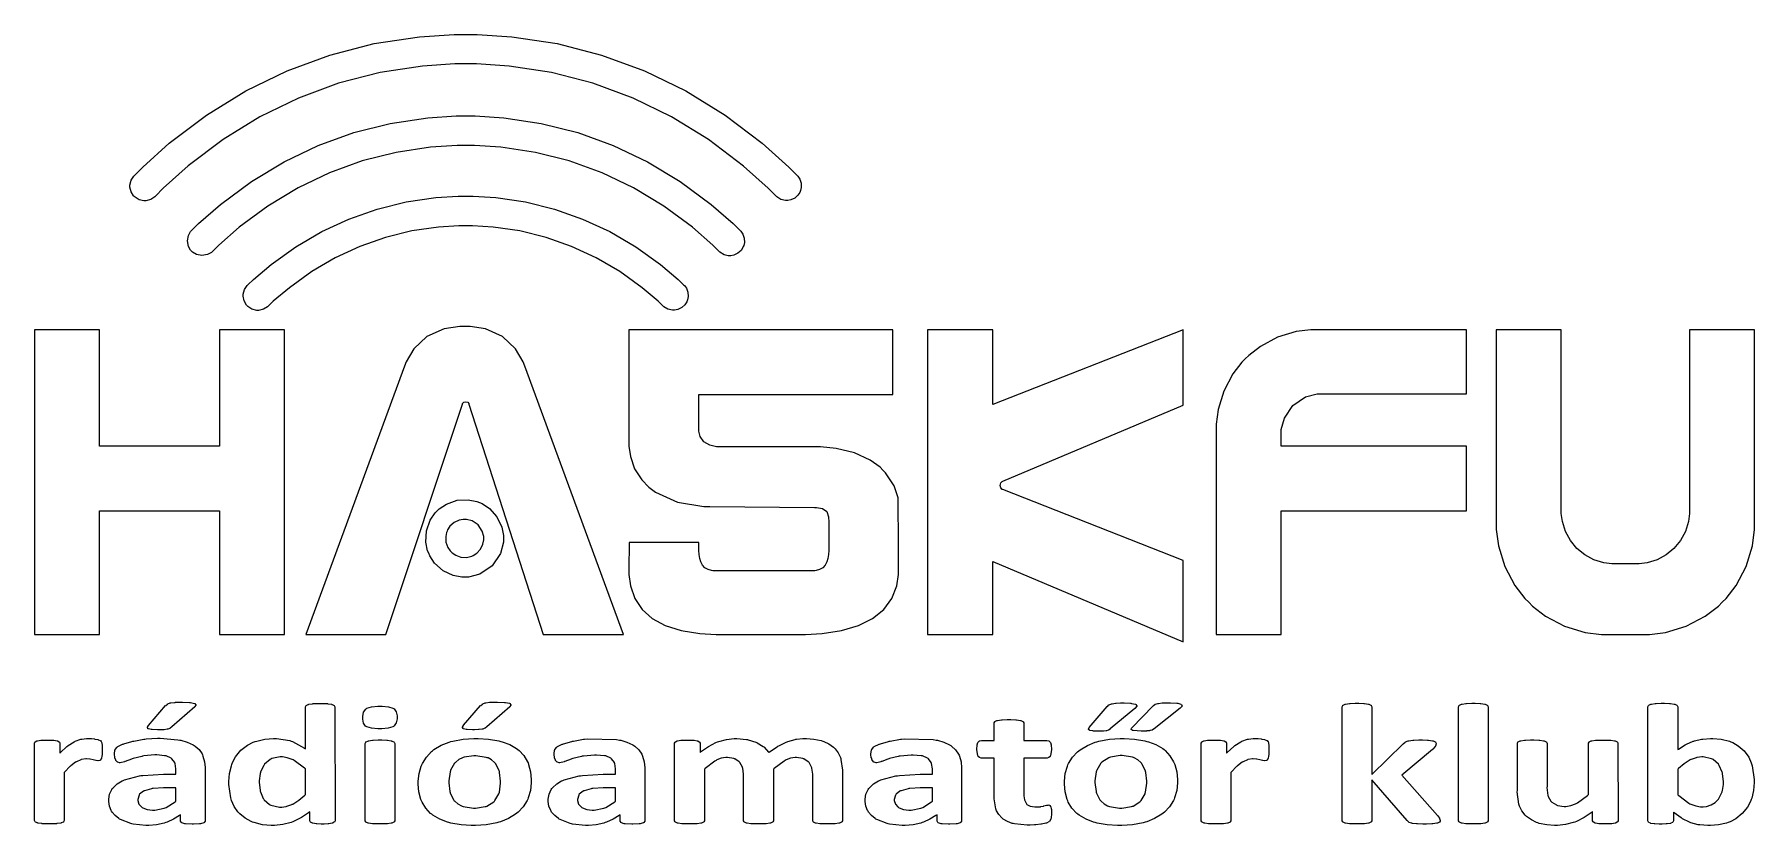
# Model space of a CAD drawing. Extents: x 0 to 12.5, y 1.8 to 7.6.
import ezdxf

# ---------------------------------------------------------------- set-up
doc = ezdxf.new("R2010")
doc.units = 0
doc.layers.get('0').update_dxf_attribs({"linetype": 'CONTINUOUS'})

msp = doc.modelspace()

# ---------------------------------------------------------------- linework, layer by layer
at = {"color": 140}
for points in [[(5.46593, 6.35417), (5.45871, 6.35417), (5.42443, 6.36253), (5.39447, 6.38113), (5.38949, 6.38624), (5.3329, 6.44385), (5.15207, 6.60574), (4.8986, 6.79839), (4.63064, 6.96332), (4.34999, 7.09999), (4.05838, 7.20751), (3.75743, 7.28521), (3.44894, 7.33242), (3.21317, 7.34825), (3.1346, 7.34825), (3.05599, 7.34825), (2.82021, 7.33242), (2.51167, 7.28521), (2.21078, 7.20751), (1.91911, 7.10004), (1.63846, 6.96343), (1.3705, 6.79856), (1.11702, 6.60607), (0.936253, 6.44422), (0.879665, 6.38667), (0.874729, 6.3814), (0.845053, 6.36187), (0.81071, 6.3526), (0.803494, 6.35243), (0.796224, 6.35226), (0.761556, 6.35997), (0.731011, 6.37815), (0.725857, 6.38319), (0.720649, 6.38829), (0.701986, 6.41857), (0.693739, 6.45313), (0.693793, 6.46035), (0.693793, 6.46761), (0.702474, 6.50206), (0.721517, 6.53212), (0.726779, 6.53711), (0.78711, 6.59853), (0.979981, 6.77111), (1.25054, 6.9764), (1.53657, 7.15224), (1.83626, 7.29785), (2.14779, 7.41249), (2.46924, 7.49533), (2.79878, 7.54557), (3.05063, 7.5625), (3.1346, 7.5625), (3.21853, 7.5625), (3.47038, 7.54557), (3.79992, 7.49522), (4.12136, 7.41233), (4.43283, 7.29758), (4.73253, 7.15192), (5.01856, 6.97601), (5.28911, 6.77072), (5.48199, 6.59814), (5.54237, 6.53678), (5.54785, 6.53125), (5.56104, 6.51118), (5.57129, 6.48182), (5.57269, 6.45079), (5.56793, 6.42731), (5.56494, 6.42003), (5.5619, 6.41282), (5.5485, 6.3929), (5.52539, 6.37213), (5.49729, 6.35889), (5.47374, 6.35417), (5.46593, 6.35417)], [(5.05208, 5.95324), (5.04183, 5.95324), (5.01118, 5.96137), (4.98156, 5.97949), (4.97657, 5.98449), (4.92996, 6.03071), (4.78153, 6.16043), (4.57368, 6.31472), (4.35428, 6.44694), (4.12489, 6.55643), (3.88683, 6.64258), (3.64154, 6.70481), (3.3904, 6.74262), (3.19874, 6.75532), (3.13488, 6.75532), (3.07096, 6.75532), (2.87935, 6.74262), (2.62819, 6.70481), (2.38292, 6.64247), (2.14486, 6.55626), (1.91547, 6.44678), (1.69607, 6.31461), (1.48822, 6.16032), (1.33979, 6.03065), (1.29324, 5.98449), (1.28575, 5.97732), (1.25765, 5.96169), (1.2175, 5.95443), (1.17752, 5.96257), (1.14979, 5.97885), (1.14252, 5.98617), (1.1352, 5.99354), (1.11919, 6.02143), (1.11138, 6.06147), (1.11903, 6.10157), (1.13493, 6.1295), (1.1422, 6.13688), (1.19249, 6.18679), (1.35287, 6.32699), (1.57758, 6.49382), (1.81489, 6.63672), (2.06315, 6.7551), (2.32081, 6.84825), (2.58637, 6.91558), (2.85824, 6.95649), (3.06569, 6.97021), (3.13488, 6.97021), (3.204, 6.97021), (3.41151, 6.95649), (3.68332, 6.91558), (3.94883, 6.84825), (4.20649, 6.7551), (4.45469, 6.63672), (4.692, 6.49382), (4.91683, 6.32699), (5.07726, 6.18679), (5.12761, 6.13688), (5.13319, 6.13135), (5.14671, 6.11139), (5.15733, 6.08197), (5.15907, 6.05072), (5.15446, 6.02701), (5.15147, 6.01969), (5.14844, 6.01243), (5.13504, 5.99235), (5.11187, 5.97136), (5.08361, 5.95796), (5.05994, 5.95324), (5.05208, 5.95324)], [(5.05208, 5.95324), (5.04183, 5.95324), (5.01118, 5.96137), (4.98156, 5.97949), (4.97657, 5.98449), (4.92996, 6.03071), (4.78153, 6.16043), (4.57368, 6.31472), (4.35428, 6.44694), (4.12489, 6.55643), (3.88683, 6.64258), (3.64154, 6.70481), (3.3904, 6.74262), (3.19874, 6.75532), (3.13488, 6.75532), (3.07096, 6.75532), (2.87935, 6.74262), (2.62819, 6.70481), (2.38292, 6.64247), (2.14486, 6.55626), (1.91547, 6.44678), (1.69607, 6.31461), (1.48822, 6.16032), (1.33979, 6.03065), (1.29324, 5.98449), (1.28575, 5.97732), (1.25765, 5.96169), (1.2175, 5.95443), (1.17752, 5.96257), (1.14979, 5.97885), (1.14252, 5.98617), (1.1352, 5.99354), (1.11919, 6.02143), (1.11138, 6.06147), (1.11903, 6.10157), (1.13493, 6.1295), (1.1422, 6.13688), (1.19249, 6.18679), (1.35287, 6.32699), (1.57758, 6.49382), (1.81489, 6.63672), (2.06315, 6.7551), (2.32081, 6.84825), (2.58637, 6.91558), (2.85824, 6.95649), (3.06569, 6.97021), (3.13488, 6.97021), (3.204, 6.97021), (3.41151, 6.95649), (3.68332, 6.91558), (3.94883, 6.84825), (4.20649, 6.7551), (4.45469, 6.63672), (4.692, 6.49382), (4.91683, 6.32699), (5.07726, 6.18679), (5.12761, 6.13688), (5.13319, 6.13135), (5.14671, 6.11139), (5.15733, 6.08197), (5.15907, 6.05072), (5.15446, 6.02701), (5.15147, 6.01969), (5.14844, 6.01243), (5.13504, 5.99235), (5.11187, 5.97136), (5.08361, 5.95796), (5.05994, 5.95324), (5.05208, 5.95324)], [(4.64393, 5.55794), (4.63699, 5.55794), (4.604, 5.56565), (4.57476, 5.58285), (4.56976, 5.58762), (4.5331, 5.62267), (4.41661, 5.72097), (4.25379, 5.83794), (4.08242, 5.93815), (3.90343, 6.02115), (3.7181, 6.08649), (3.52746, 6.13368), (3.33257, 6.16238), (3.18408, 6.17199), (3.1346, 6.17199), (3.08507, 6.17199), (2.93658, 6.16238), (2.74169, 6.13368), (2.55106, 6.08649), (2.36567, 6.02115), (2.18674, 5.93815), (2.01531, 5.83794), (1.85249, 5.72097), (1.736, 5.62267), (1.69938, 5.58762), (1.69422, 5.58257), (1.66401, 5.56435), (1.62956, 5.55643), (1.6224, 5.55647), (1.61518, 5.55658), (1.58094, 5.56543), (1.55117, 5.58442), (1.54622, 5.58963), (1.54124, 5.59483), (1.52354, 5.62543), (1.51628, 5.66004), (1.51654, 5.66721), (1.51676, 5.67443), (1.52621, 5.7085), (1.54585, 5.73785), (1.55117, 5.74274), (1.59153, 5.78136), (1.71983, 5.88965), (1.89931, 6.0185), (2.08838, 6.1289), (2.28575, 6.22038), (2.49029, 6.29237), (2.70068, 6.34435), (2.91585, 6.37592), (3.07981, 6.38656), (3.1345, 6.38656), (3.18913, 6.38656), (3.35308, 6.37592), (3.56819, 6.34435), (3.77865, 6.29237), (3.98318, 6.22038), (4.18056, 6.1289), (4.36963, 6.0185), (4.5491, 5.88965), (4.6774, 5.78136), (4.71783, 5.74274), (4.72353, 5.73725), (4.73742, 5.71733), (4.74849, 5.68793), (4.75054, 5.65657), (4.74615, 5.63265), (4.74322, 5.62528), (4.74024, 5.61794), (4.72694, 5.59765), (4.70378, 5.57639), (4.67546, 5.56278), (4.65169, 5.55794), (4.64378, 5.55794), (4.64393, 5.55794)], [(3.12646, 3.61626), (3.10574, 3.61626), (3.04363, 3.62864), (2.96946, 3.66385), (2.90853, 3.71881), (2.87332, 3.77149), (2.8654, 3.79058), (2.85742, 3.80974), (2.84511, 3.87185), (2.84924, 3.95383), (2.87674, 4.03114), (2.91189, 4.08388), (2.92654, 4.09847), (2.94114, 4.11312), (2.99388, 4.14833), (3.07118, 4.17583), (3.1531, 4.18001), (3.21528, 4.16769), (3.23443, 4.15978), (3.25353, 4.15186), (3.30621, 4.11664), (3.36122, 4.05572), (3.39643, 3.98161), (3.40886, 3.91949), (3.40886, 3.89876), (3.40881, 3.87131), (3.38656, 3.7889), (3.32607, 3.69917), (3.23633, 3.63861), (3.15392, 3.61632), (3.12646, 3.61626)], [(3.12646, 4.03717), (3.11632, 4.03717), (3.08583, 4.03114), (3.04953, 4.01394), (3.01964, 3.98699), (3.00233, 3.96121), (2.99849, 3.95182), (2.99457, 3.94249), (2.9885, 3.912), (2.99056, 3.87181), (3.00401, 3.83393), (3.02121, 3.80811), (3.02843, 3.80089), (3.0356, 3.79372), (3.06142, 3.77647), (3.09928, 3.76303), (3.13943, 3.76096), (3.16992, 3.76699), (3.17931, 3.77083), (3.18864, 3.77474), (3.21446, 3.79199), (3.24143, 3.82189), (3.25868, 3.85818), (3.26481, 3.88861), (3.26481, 3.89876), (3.26481, 3.91228), (3.2539, 3.95264), (3.22424, 3.99658), (3.18028, 4.02626), (3.13992, 4.03717), (3.12646, 4.03717)]]:
    msp.add_lwpolyline(points, close=True, dxfattribs=at)
at = {"color": 253}
for points in [[(1.34397, 4.57053), (0.472711, 4.57053), (0.472711, 5.41585), (0, 5.41585), (0, 3.19937), (0.472711, 3.19937), (0.472711, 4.09961), (1.34397, 4.09961), (1.34397, 3.19937), (1.81668, 3.19937), (1.81668, 5.41585), (1.34397, 5.41585), (1.34397, 4.57053)], [(3.12825, 5.44), (3.09028, 5.44), (2.9764, 5.42193), (2.85254, 5.36757), (2.75657, 5.27696), (2.70107, 5.18354), (2.68864, 5.15012), (1.97157, 3.19937), (2.5549, 3.19937), (3.11074, 4.87592), (3.11193, 4.8795), (3.12022, 4.88867), (3.13428, 4.8929), (3.14839, 4.88867), (3.15668, 4.8795), (3.15793, 4.87592), (3.69792, 3.19937), (4.28125, 3.19937), (3.56418, 5.15012), (3.55171, 5.18349), (3.49636, 5.27692), (3.40115, 5.36751), (3.27843, 5.42188), (3.16581, 5.44), (3.12825, 5.44)], [(6.27604, 4.16542), (6.27604, 4.19407), (6.24832, 4.28), (6.18375, 4.37549), (6.16531, 4.39458), (6.14486, 4.41569), (6.07297, 4.46864), (5.96007, 4.52154), (5.82671, 4.55317), (5.71126, 4.56369), (5.67279, 4.56364), (4.97168, 4.56364), (4.95578, 4.565), (4.90875, 4.57617), (4.86388, 4.60146), (4.83692, 4.63954), (4.82801, 4.67774), (4.82801, 4.69043), (4.82801, 4.94488), (6.23731, 4.94488), (6.23731, 5.41585), (4.32064, 5.41585), (4.32064, 4.59467), (4.32064, 4.56961), (4.33089, 4.49436), (4.36165, 4.40457), (4.41303, 4.32531), (4.46533, 4.27171), (4.48492, 4.25657), (4.51226, 4.23546), (4.67269, 4.16146), (4.86453, 4.12978), (4.90761, 4.12978), (5.66803, 4.12375), (5.68246, 4.12375), (5.72592, 4.11626), (5.75732, 4.09358), (5.77024, 4.05588), (5.77279, 4.01628), (5.77279, 4.00304), (5.77279, 3.84), (5.77279, 3.83279), (5.77235, 3.81108), (5.77051, 3.78207), (5.76611, 3.75407), (5.75831, 3.72808), (5.74599, 3.70508), (5.72819, 3.68614), (5.70389, 3.67219), (5.68012, 3.66531), (5.6721, 3.66428), (4.92876, 3.66428), (4.92068, 3.66531), (4.89692, 3.67219), (4.87261, 3.68614), (4.85476, 3.70508), (4.84244, 3.72808), (4.83464, 3.75407), (4.83024, 3.78207), (4.8284, 3.81108), (4.82801, 3.83279), (4.82801, 3.84), (4.82801, 3.87022), (4.32226, 3.87022), (4.32064, 3.67031), (4.32064, 3.66883), (4.32064, 3.66542), (4.32064, 3.66428), (4.32064, 3.6371), (4.33111, 3.55539), (4.36268, 3.46099), (4.41521, 3.38108), (4.48882, 3.31569), (4.58344, 3.26486), (4.69906, 3.22851), (4.83572, 3.20671), (4.954, 3.19937), (4.99343, 3.19937), (5.56396, 3.19937), (5.60385, 3.19937), (5.72347, 3.20665), (5.86496, 3.22846), (5.98742, 3.26481), (6.0899, 3.31569), (6.17133, 3.38108), (6.23079, 3.46099), (6.26725, 3.55539), (6.27962, 3.6371), (6.27968, 3.66428), (6.27968, 3.66581), (6.27968, 3.66922), (6.27968, 3.67031), (6.278, 3.87022), (6.27604, 4.16542)], [(6.96365, 5.41585), (6.49094, 5.41585), (6.49094, 3.19937), (6.96365, 3.19937), (6.96365, 3.73144), (8.34782, 3.14811), (8.34782, 3.73812), (7.03771, 4.25364), (7.03321, 4.25543), (7.02203, 4.26633), (7.01665, 4.28424), (7.0216, 4.30236), (7.03256, 4.31347), (7.037, 4.31532), (8.34782, 4.8674), (8.34782, 5.41585), (6.96365, 4.87115), (6.96365, 5.41585)], [(8.58763, 4.69314), (8.58763, 3.19937), (9.06033, 3.19937), (9.06033, 4.09961), (10.4063, 4.09961), (10.4063, 4.57053), (9.06033, 4.57053), (9.06033, 4.66124), (9.06033, 4.68946), (9.08306, 4.77399), (9.14512, 4.8661), (9.23714, 4.92817), (9.32167, 4.95096), (9.34987, 4.95096), (10.4063, 4.95096), (10.4063, 5.41585), (9.31033, 5.41585), (9.2749, 5.41585), (9.16868, 5.40186), (9.03375, 5.36083), (8.90935, 5.29443), (8.82428, 5.22922), (8.79926, 5.20415), (8.77419, 5.17914), (8.70899, 5.09413), (8.64258, 4.96972), (8.60161, 4.83479), (8.58763, 4.72857), (8.58763, 4.69314)], [(12.0273, 5.41585), (12.0273, 4.09939), (12.0273, 4.07997), (12.0194, 4.0216), (11.9969, 3.94911), (11.9613, 3.88351), (11.9142, 3.82633), (11.857, 3.77919), (11.7914, 3.7436), (11.719, 3.72108), (11.6606, 3.71322), (11.6412, 3.71322), (11.4816, 3.71322), (11.4621, 3.71322), (11.4037, 3.72108), (11.3312, 3.7436), (11.2656, 3.77919), (11.2085, 3.82633), (11.1613, 3.88351), (11.1258, 3.94911), (11.1033, 4.0216), (11.0954, 4.07997), (11.0954, 4.09939), (11.0954, 5.41585), (10.6227, 5.41585), (10.6227, 4.00364), (10.6227, 3.96425), (10.6383, 3.84603), (10.6839, 3.69586), (10.7578, 3.5574), (10.8304, 3.46278), (10.8583, 3.4349), (10.8861, 3.40707), (10.9808, 3.33447), (11.1193, 3.26058), (11.2694, 3.21496), (11.3876, 3.19937), (11.4271, 3.19937), (11.6958, 3.19937), (11.7351, 3.19937), (11.8533, 3.215), (12.0035, 3.26064), (12.1419, 3.33453), (12.2365, 3.40713), (12.2644, 3.43494), (12.2923, 3.46283), (12.3649, 3.55746), (12.4388, 3.6959), (12.4844, 3.84603), (12.5, 3.96425), (12.5, 4.00364), (12.5, 5.41585), (12.0273, 5.41585)], [(0.952908, 2.68343), (0.953939, 2.68463), (0.9662, 2.69467), (0.967611, 2.69542), (0.969239, 2.69635), (0.987142, 2.7029), (0.98904, 2.70324), (0.991699, 2.70383), (1.01899, 2.70731), (1.02176, 2.70742), (1.02501, 2.70763), (1.05865, 2.70865), (1.06988, 2.70865), (1.07509, 2.70871), (1.12717, 2.70665), (1.13238, 2.70617), (1.13515, 2.706), (1.16243, 2.69988), (1.16509, 2.69883), (1.16672, 2.69808), (1.17421, 2.68935), (1.17405, 2.68842), (1.17372, 2.68713), (1.16661, 2.676), (1.16553, 2.67518), (0.998861, 2.52935), (0.997775, 2.52838), (0.986274, 2.51969), (0.985081, 2.51893), (0.98367, 2.51818), (0.969021, 2.51264), (0.967503, 2.51232), (0.965224, 2.51183), (0.9426, 2.50868), (0.940321, 2.50851), (0.937608, 2.50836), (0.908365, 2.50726), (0.898654, 2.50726), (0.89464, 2.50726), (0.854872, 2.50885), (0.850911, 2.50917), (0.848796, 2.50928), (0.828342, 2.51421), (0.826443, 2.51508), (0.825412, 2.51557), (0.820637, 2.52442), (0.820856, 2.5255), (0.821235, 2.52692), (0.828831, 2.53901), (0.829915, 2.53999), (0.952908, 2.68343)], [(2.18457, 1.84804), (2.18457, 1.847), (2.18104, 1.83729), (2.18033, 1.83649), (2.17931, 1.8355), (2.16699, 1.82889), (2.16564, 1.82856), (2.16336, 1.82796), (2.14003, 1.82428), (2.13769, 1.82417), (2.13476, 1.824), (2.10439, 1.82292), (2.09429, 1.82292), (2.08311, 1.82292), (2.0524, 1.824), (2.04958, 1.82417), (2.04719, 1.82433), (2.02382, 1.82796), (2.02154, 1.82856), (2.02007, 1.82894), (2.00722, 1.83556), (2.00612, 1.83649), (2.00532, 1.83724), (2.00131, 1.84694), (2.00136, 1.84804), (2.00136, 1.91054), (1.99192, 1.90306), (1.94179, 1.8699), (1.88824, 1.84272), (1.87706, 1.83822), (1.86556, 1.83382), (1.80626, 1.81853), (1.74528, 1.81233), (1.73301, 1.8125), (1.72037, 1.81218), (1.65761, 1.81782), (1.59651, 1.83296), (1.58469, 1.8374), (1.57525, 1.8411), (1.53142, 1.86529), (1.49263, 1.89697), (1.48574, 1.90429), (1.47933, 1.9114), (1.45253, 1.95042), (1.43306, 1.9936), (1.43033, 2.00271), (1.4274, 2.01232), (1.41308, 2.11117), (1.41314, 2.12115), (1.41292, 2.1326), (1.41813, 2.1894), (1.43121, 2.24485), (1.435, 2.25564), (1.44006, 2.27013), (1.46186, 2.31125), (1.50011, 2.35867), (1.54807, 2.39626), (1.58951, 2.41749), (1.60406, 2.42231), (1.61567, 2.42626), (1.67529, 2.43989), (1.73622, 2.44515), (1.74854, 2.44488), (1.75846, 2.44504), (1.85613, 2.42904), (1.8655, 2.42572), (1.87478, 2.42231), (1.96164, 2.37537), (1.96967, 2.36947), (1.96967, 2.67269), (1.96967, 2.67378), (1.97364, 2.68326), (1.97439, 2.68397), (1.97558, 2.68506), (1.9899, 2.69217), (1.99154, 2.69249), (1.99425, 2.69319), (2.02186, 2.69764), (2.02468, 2.69781), (2.02815, 2.69814), (2.06461, 2.69971), (2.07676, 2.69971), (2.08979, 2.69971), (2.12549, 2.69814), (2.12885, 2.69781), (2.13157, 2.69764), (2.15875, 2.69319), (2.16146, 2.69249), (2.16303, 2.69217), (2.1774, 2.68506), (2.17865, 2.68397), (2.17942, 2.68326), (2.18381, 2.67378), (2.18386, 2.67269), (2.18457, 1.84804)], [(2.63542, 2.59853), (2.63542, 2.58843), (2.62869, 2.55817), (2.61313, 2.5356), (2.60872, 2.5325), (2.60428, 2.52946), (2.57064, 2.51882), (2.52496, 2.51426), (2.50976, 2.51426), (2.49451, 2.51426), (2.44883, 2.51872), (2.41553, 2.52897), (2.41135, 2.5319), (2.40713, 2.53483), (2.39231, 2.55658), (2.38596, 2.58572), (2.38596, 2.59543), (2.38596, 2.60547), (2.39247, 2.63542), (2.40776, 2.65864), (2.41217, 2.66168), (2.4165, 2.66476), (2.45014, 2.67557), (2.49621, 2.68024), (2.51156, 2.68024), (2.52675, 2.68024), (2.57237, 2.67578), (2.60525, 2.66531), (2.6096, 2.66228), (2.61388, 2.65929), (2.6289, 2.63743), (2.63542, 2.60829), (2.63542, 2.59853)], [(3.24197, 2.68397), (3.243, 2.68517), (3.25515, 2.69521), (3.25657, 2.69596), (3.25825, 2.69689), (3.2761, 2.7034), (3.278, 2.70378), (3.28065, 2.70437), (3.30794, 2.70779), (3.31071, 2.7079), (3.31401, 2.70811), (3.3476, 2.70915), (3.35883, 2.70915), (3.36404, 2.70925), (3.41613, 2.70714), (3.42133, 2.70665), (3.4241, 2.70649), (3.45139, 2.70042), (3.45404, 2.69937), (3.45568, 2.69862), (3.46317, 2.68989), (3.463, 2.68896), (3.46268, 2.68767), (3.45557, 2.67654), (3.45449, 2.67572), (3.28782, 2.52989), (3.28674, 2.52892), (3.27528, 2.52024), (3.27408, 2.51947), (3.27268, 2.51872), (3.25797, 2.51313), (3.25646, 2.51281), (3.25424, 2.51238), (3.23167, 2.50922), (3.22939, 2.50906), (3.22678, 2.5089), (3.19749, 2.50782), (3.18772, 2.50782), (3.18371, 2.50782), (3.14393, 2.50939), (3.13997, 2.50971), (3.13786, 2.50982), (3.1174, 2.51476), (3.1155, 2.51563), (3.11447, 2.51606), (3.10969, 2.52496), (3.10992, 2.52604), (3.11029, 2.52746), (3.11789, 2.53956), (3.11897, 2.54053), (3.24197, 2.68397)], [(7.817, 2.51367), (7.81603, 2.51286), (7.80567, 2.50608), (7.80458, 2.50553), (7.80333, 2.50499), (7.79036, 2.50103), (7.78907, 2.50082), (7.78722, 2.50054), (7.76893, 2.49864), (7.76708, 2.49854), (7.76492, 2.49843), (7.74311, 2.49794), (7.73583, 2.49794), (7.72493, 2.49794), (7.69515, 2.49897), (7.69239, 2.49918), (7.69026, 2.49929), (7.66949, 2.50299), (7.66749, 2.50364), (7.66607, 2.50418), (7.65929, 2.50987), (7.65929, 2.51178), (7.6594, 2.51297), (7.66444, 2.52349), (7.66531, 2.52436), (7.79574, 2.67708), (7.79671, 2.67828), (7.80817, 2.68826), (7.80946, 2.68907), (7.81099, 2.69), (7.82747, 2.69656), (7.82926, 2.69689), (7.83171, 2.69743), (7.85644, 2.70107), (7.85894, 2.70122), (7.86182, 2.7015), (7.89285, 2.70281), (7.90321, 2.70281), (7.91943, 2.70281), (7.96397, 2.70074), (7.9681, 2.70031), (7.97108, 2.70014), (8.00022, 2.6939), (8.00304, 2.69282), (8.00472, 2.692), (8.01118, 2.68175), (8.01074, 2.6805), (8.00982, 2.67876), (7.9969, 2.66379), (7.99533, 2.6626), (7.817, 2.51367)], [(8.13699, 2.51481), (8.13585, 2.51389), (8.12358, 2.50657), (8.12229, 2.50603), (8.12082, 2.50549), (8.10579, 2.50157), (8.10428, 2.50136), (8.10232, 2.50108), (8.08257, 2.49918), (8.08062, 2.49908), (8.0784, 2.49897), (8.05524, 2.49843), (8.04753, 2.49843), (8.04178, 2.49821), (7.98475, 2.50244), (7.97917, 2.50353), (7.9764, 2.50435), (7.96935, 2.5109), (7.9731, 2.52072), (7.97532, 2.523), (8.1301, 2.68261), (8.13103, 2.68371), (8.14253, 2.69243), (8.14388, 2.69303), (8.14551, 2.69379), (8.16287, 2.699), (8.16471, 2.69928), (8.16743, 2.69976), (8.19499, 2.70264), (8.19781, 2.70269), (8.20117, 2.70285), (8.23828, 2.70367), (8.25071, 2.70367), (8.25526, 2.70378), (8.30078, 2.70111), (8.30533, 2.70053), (8.30778, 2.70031), (8.33143, 2.69325), (8.33365, 2.69206), (8.33501, 2.69119), (8.33968, 2.68067), (8.33925, 2.67947), (8.33849, 2.6779), (8.32699, 2.66499), (8.32553, 2.66407), (8.13699, 2.51481)], [(10.2151, 1.84739), (10.2151, 1.84467), (10.2112, 1.83718), (10.2104, 1.83649), (10.2092, 1.8355), (10.1948, 1.8291), (10.1933, 1.82883), (10.1904, 1.82829), (10.162, 1.82465), (10.1592, 1.82449), (10.1556, 1.82428), (10.1164, 1.82292), (10.1033, 1.82292), (10.089, 1.82292), (10.0498, 1.82389), (10.0462, 1.82417), (10.0431, 1.82433), (10.013, 1.82769), (10.01, 1.82824), (10.008, 1.82856), (9.98969, 1.83518), (9.98801, 1.83615), (9.98665, 1.83708), (9.97521, 1.84804), (9.97428, 1.84928), (9.71875, 2.14469), (9.71875, 1.84804), (9.71869, 1.84706), (9.71431, 1.83826), (9.71354, 1.83763), (9.71224, 1.83664), (9.69754, 1.83003), (9.69596, 1.82969), (9.69319, 1.8291), (9.66558, 1.82519), (9.66282, 1.82497), (9.65935, 1.82476), (9.62289, 1.82346), (9.61074, 1.82346), (9.59771, 1.82346), (9.56196, 1.8246), (9.55865, 1.82497), (9.55583, 1.82519), (9.52821, 1.8291), (9.5255, 1.82969), (9.52387, 1.83003), (9.50917, 1.83664), (9.50792, 1.83763), (9.50711, 1.83826), (9.50271, 1.84706), (9.50271, 1.84804), (9.50271, 2.67458), (9.50271, 2.67567), (9.50711, 2.68522), (9.50792, 2.68593), (9.50917, 2.68701), (9.52387, 2.69407), (9.5255, 2.69439), (9.52821, 2.6951), (9.55583, 2.69949), (9.55865, 2.69971), (9.56213, 2.70003), (9.59858, 2.70156), (9.61074, 2.70156), (9.62375, 2.70156), (9.65944, 2.70003), (9.66282, 2.69971), (9.66558, 2.69949), (9.69319, 2.6951), (9.69596, 2.69439), (9.69754, 2.69407), (9.71224, 2.68701), (9.71354, 2.68593), (9.71431, 2.68522), (9.71869, 2.67567), (9.71875, 2.67458), (9.71875, 2.1824), (9.94586, 2.40554), (9.94694, 2.40685), (9.95979, 2.41781), (9.96126, 2.41872), (9.963, 2.41982), (9.98204, 2.42725), (9.98406, 2.42763), (9.98693, 2.42822), (10.0164, 2.43213), (10.0194, 2.43229), (10.0228, 2.43257), (10.0605, 2.43386), (10.0731, 2.43386), (10.0865, 2.43386), (10.1234, 2.43257), (10.1269, 2.43229), (10.1298, 2.43213), (10.1592, 2.42828), (10.1621, 2.42763), (10.1637, 2.42736), (10.1792, 2.42074), (10.1806, 2.41971), (10.1814, 2.419), (10.1857, 2.40929), (10.1857, 2.40815), (10.1857, 2.40636), (10.1803, 2.38943), (10.1794, 2.38792), (10.178, 2.38585), (10.1618, 2.36697), (10.16, 2.36529), (9.93554, 2.17925), (10.1953, 1.88542), (10.1967, 1.88374), (10.2093, 1.86572), (10.2104, 1.86376), (10.2111, 1.86253), (10.215, 1.84885), (10.2151, 1.84739)], [(10.5644, 1.84804), (10.5643, 1.84706), (10.5599, 1.83826), (10.5592, 1.83763), (10.5579, 1.83664), (10.5431, 1.83003), (10.5416, 1.82969), (10.5388, 1.8291), (10.5112, 1.82519), (10.5085, 1.82497), (10.505, 1.82476), (10.4685, 1.82346), (10.4564, 1.82346), (10.4434, 1.82346), (10.4076, 1.8246), (10.4043, 1.82497), (10.4015, 1.82519), (10.3739, 1.8291), (10.3712, 1.82969), (10.3695, 1.83003), (10.3548, 1.83664), (10.3535, 1.83763), (10.3527, 1.83826), (10.3484, 1.84706), (10.3483, 1.84804), (10.3483, 2.67458), (10.3483, 2.67567), (10.3527, 2.68522), (10.3535, 2.68593), (10.3548, 2.68701), (10.3695, 2.69407), (10.3712, 2.69439), (10.3739, 2.6951), (10.4015, 2.69949), (10.4043, 2.69971), (10.4077, 2.70003), (10.4442, 2.70156), (10.4564, 2.70156), (10.4694, 2.70156), (10.5051, 2.70003), (10.5085, 2.69971), (10.5112, 2.69949), (10.5388, 2.6951), (10.5416, 2.69439), (10.5431, 2.69407), (10.5579, 2.68701), (10.5592, 2.68593), (10.5599, 2.68522), (10.5643, 2.67567), (10.5644, 2.67458), (10.5644, 1.84804)], [(12.4978, 2.13542), (12.498, 2.12397), (12.4926, 2.06722), (12.4793, 2.01172), (12.4754, 2.00092), (12.4703, 1.9866), (12.4484, 1.94575), (12.4103, 1.89849), (12.3627, 1.86079), (12.3217, 1.83925), (12.3073, 1.83425), (12.2961, 1.83035), (12.2384, 1.81674), (12.1794, 1.81142), (12.1675, 1.81158), (12.1614, 1.81158), (12.1012, 1.81608), (12.0952, 1.817), (12.0897, 1.81787), (12.0363, 1.83225), (12.0311, 1.83425), (12.0259, 1.83632), (11.9757, 1.86143), (11.9709, 1.86436), (11.9656, 1.86768), (11.9151, 1.9044), (11.9103, 1.90842), (11.9103, 1.84739), (11.9103, 1.84631), (11.9064, 1.83658), (11.9056, 1.83583), (11.9045, 1.8349), (11.8915, 1.82829), (11.8901, 1.8279), (11.8877, 1.82731), (11.8637, 1.82368), (11.8613, 1.82357), (11.8582, 1.82335), (11.8276, 1.82226), (11.8175, 1.82226), (11.8064, 1.82226), (11.7762, 1.82335), (11.7731, 1.82357), (11.7707, 1.82368), (11.7471, 1.82731), (11.7448, 1.8279), (11.7434, 1.82824), (11.7307, 1.83485), (11.7297, 1.83583), (11.7289, 1.83664), (11.7254, 1.84636), (11.7254, 1.84739), (11.7254, 2.67458), (11.7254, 2.67567), (11.7297, 2.68522), (11.7305, 2.68593), (11.7318, 2.68701), (11.7466, 2.69407), (11.7482, 2.69439), (11.7509, 2.6951), (11.7784, 2.69949), (11.7813, 2.69971), (11.7847, 2.70003), (11.8212, 2.70156), (11.8333, 2.70156), (11.8464, 2.70156), (11.8819, 2.70003), (11.8854, 2.69971), (11.8882, 2.69949), (11.9158, 2.6951), (11.9186, 2.69439), (11.9201, 2.69407), (11.9348, 2.68701), (11.9361, 2.68593), (11.9369, 2.68522), (11.9413, 2.67567), (11.9413, 2.67458), (11.9413, 2.36458), (11.946, 2.368), (11.9947, 2.39844), (11.9998, 2.40104), (12.0044, 2.40354), (12.0532, 2.42415), (12.0582, 2.42583), (12.0631, 2.42751), (12.1133, 2.43929), (12.1184, 2.44), (12.1239, 2.44075), (12.1784, 2.44444), (12.1839, 2.44439), (12.1962, 2.44472), (12.2573, 2.43913), (12.3168, 2.42404), (12.3283, 2.4196), (12.3418, 2.41439), (12.3799, 2.39242), (12.4233, 2.35465), (12.4571, 2.30806), (12.4757, 2.26824), (12.4797, 2.25429), (12.4827, 2.24468), (12.4978, 2.14551), (12.4978, 2.13542)], [(7.39144, 1.90332), (7.39154, 1.89979), (7.38764, 1.86442), (7.38678, 1.86094), (7.38624, 1.85894), (7.37582, 1.84153), (7.37429, 1.84011), (7.3725, 1.83897), (7.35346, 1.83024), (7.35146, 1.82969), (7.34853, 1.82883), (7.31922, 1.82206), (7.31625, 1.82156), (7.31282, 1.82101), (7.27632, 1.81657), (7.2724, 1.81625), (7.26844, 1.81597), (7.23557, 1.8144), (7.22461, 1.8144), (7.21517, 1.81429), (7.12196, 1.82411), (7.11279, 1.82622), (7.10568, 1.82785), (7.07172, 1.84044), (7.04031, 1.85861), (7.03456, 1.86301), (7.0294, 1.86714), (7.00749, 1.89117), (6.99126, 1.91938), (6.98893, 1.92551), (6.98633, 1.93267), (6.97418, 2.00711), (6.97439, 2.01471), (6.97439, 2.30208), (6.88226, 2.30208), (6.87967, 2.30203), (6.86768, 2.30593), (6.85856, 2.31456), (6.85742, 2.31689), (6.85568, 2.32081), (6.84842, 2.36199), (6.84874, 2.36615), (6.84868, 2.36882), (6.85047, 2.39486), (6.85092, 2.3974), (6.85113, 2.39914), (6.85656, 2.41569), (6.85742, 2.41721), (6.85801, 2.41835), (6.86669, 2.42703), (6.86783, 2.42763), (6.86897, 2.42817), (6.88151, 2.43078), (6.88282, 2.43072), (6.97407, 2.43072), (6.97407, 2.55572), (6.97407, 2.5586), (6.97797, 2.56635), (6.97874, 2.56706), (6.97993, 2.56814), (6.99431, 2.57531), (6.99593, 2.57563), (6.99864, 2.57633), (7.02664, 2.58051), (7.02946, 2.58062), (7.03299, 2.58089), (7.06939, 2.58219), (7.08154, 2.58219), (7.09478, 2.58219), (7.13097, 2.58089), (7.1345, 2.58062), (7.13726, 2.58051), (7.16476, 2.57633), (7.16749, 2.57563), (7.16906, 2.57525), (7.18349, 2.56814), (7.18479, 2.56706), (7.1856, 2.56635), (7.18989, 2.55838), (7.18989, 2.55572), (7.18989, 2.43072), (7.35656, 2.43072), (7.35786, 2.43078), (7.37039, 2.42817), (7.37158, 2.42763), (7.37267, 2.42703), (7.38135, 2.41829), (7.382, 2.41721), (7.38282, 2.41569), (7.38818, 2.39914), (7.38846, 2.3974), (7.38883, 2.39486), (7.39051, 2.36882), (7.39051, 2.36615), (7.39079, 2.36199), (7.38368, 2.32081), (7.382, 2.31689), (7.38075, 2.31456), (7.37158, 2.30593), (7.3596, 2.30203), (7.35699, 2.30208), (7.18929, 2.30208), (7.18929, 2.03851), (7.18929, 2.02849), (7.19417, 1.99837), (7.20574, 1.97353), (7.20904, 1.96967), (7.21235, 1.96588), (7.23654, 1.95253), (7.26878, 1.94678), (7.27957, 1.94678), (7.28217, 1.94678), (7.30821, 1.94857), (7.31082, 1.94894), (7.3131, 1.94933), (7.33361, 1.9535), (7.33539, 1.95394), (7.35346, 1.95899), (7.35449, 1.95936), (7.36561, 1.96115), (7.36675, 1.96115), (7.36762, 1.96121), (7.37636, 1.95936), (7.37717, 1.95899), (7.37804, 1.95856), (7.38417, 1.95117), (7.3845, 1.95019), (7.38499, 1.94879), (7.389, 1.93386), (7.38926, 1.93229), (7.38965, 1.9299), (7.39144, 1.90576), (7.39144, 1.90332)], [(0.492839, 2.35656), (0.492839, 2.35346), (0.491374, 2.3226), (0.491049, 2.3195), (0.490831, 2.3176), (0.4866, 2.29872), (0.485949, 2.29688), (0.485514, 2.29574), (0.477919, 2.28618), (0.476887, 2.28554), (0.475749, 2.285), (0.463921, 2.28239), (0.462728, 2.28239), (0.461372, 2.28244), (0.44846, 2.28424), (0.447211, 2.28456), (0.427897, 2.28928), (0.426107, 2.28971), (0.406412, 2.29363), (0.404297, 2.29394), (0.40191, 2.29432), (0.378201, 2.29622), (0.375814, 2.29617), (0.372721, 2.29617), (0.342611, 2.29172), (0.339681, 2.29085), (0.336372, 2.28988), (0.305231, 2.27593), (0.3023, 2.27414), (0.298665, 2.27203), (0.264974, 2.24696), (0.261882, 2.24408), (0.257867, 2.2405), (0.220269, 2.20199), (0.216797, 2.19792), (0.216797, 1.84842), (0.216743, 1.84744), (0.212349, 1.83865), (0.211589, 1.838), (0.210286, 1.83703), (0.195529, 1.8304), (0.193956, 1.83008), (0.191189, 1.82949), (0.163574, 1.82557), (0.160807, 1.82542), (0.157335, 1.82519), (0.120877, 1.82383), (0.108724, 1.82383), (0.095703, 1.82383), (0.060004, 1.82503), (0.056641, 1.82542), (0.053819, 1.82557), (0.026259, 1.82949), (0.023546, 1.83008), (0.021919, 1.8304), (0.007107, 1.83703), (0.005859, 1.838), (0.005046, 1.83865), (0.000705, 1.84744), (0.000705, 1.84842), (0.000705, 2.40875), (0.000705, 2.40972), (0.004286, 2.41846), (0.004991, 2.41917), (0.006022, 2.42014), (0.018392, 2.42676), (0.019803, 2.42708), (0.022135, 2.42774), (0.046115, 2.43158), (0.048557, 2.43175), (0.051486, 2.43201), (0.082574, 2.43332), (0.092936, 2.43332), (0.104275, 2.43332), (0.135417, 2.43218), (0.138455, 2.43175), (0.140842, 2.43164), (0.164333, 2.42774), (0.166667, 2.42708), (0.167969, 2.42676), (0.179796, 2.42014), (0.180826, 2.41917), (0.181478, 2.41846), (0.185058, 2.40972), (0.185113, 2.40875), (0.185113, 2.33897), (0.189507, 2.34369), (0.236817, 2.3871), (0.241863, 2.39106), (0.245822, 2.39415), (0.288086, 2.42106), (0.292589, 2.42333), (0.296386, 2.42529), (0.336589, 2.43918), (0.340821, 2.44), (0.344781, 2.44081), (0.377875, 2.44467), (0.388943, 2.44467), (0.394965, 2.44467), (0.410861, 2.44401), (0.413032, 2.44374), (0.415147, 2.44353), (0.437338, 2.44103), (0.439671, 2.44065), (0.441678, 2.44038), (0.461751, 2.43614), (0.463758, 2.4356), (0.465061, 2.43533), (0.477647, 2.43039), (0.478842, 2.42969), (0.479546, 2.42925), (0.485297, 2.42339), (0.485732, 2.42269), (0.486111, 2.42188), (0.489367, 2.41319), (0.489583, 2.41228), (0.489908, 2.41064), (0.492079, 2.39421), (0.492188, 2.39253), (0.492242, 2.39031), (0.492839, 2.36501), (0.492839, 2.35656)], [(1.24105, 1.84614), (1.24105, 1.84272), (1.23378, 1.83296), (1.23248, 1.83231), (1.23036, 1.83128), (1.20774, 1.82525), (1.2054, 1.82508), (1.20085, 1.82471), (1.15527, 1.82286), (1.15072, 1.82292), (1.146, 1.82286), (1.09912, 1.82465), (1.09446, 1.82508), (1.09223, 1.82525), (1.0714, 1.83128), (1.0695, 1.83231), (1.06831, 1.83306), (1.06212, 1.84478), (1.06218, 1.84614), (1.06218, 1.89085), (1.05404, 1.88456), (1.01063, 1.85753), (0.963976, 1.83658), (0.954264, 1.83333), (0.943414, 1.82975), (0.887804, 1.81739), (0.831054, 1.81239), (0.819661, 1.8125), (0.810221, 1.81244), (0.716635, 1.82215), (0.707411, 1.82417), (0.699599, 1.82585), (0.625706, 1.85465), (0.618869, 1.85872), (0.612901, 1.86225), (0.586317, 1.88368), (0.564344, 1.90983), (0.56071, 1.91564), (0.557129, 1.92165), (0.54476, 1.95378), (0.539714, 1.98785), (0.539876, 1.99479), (0.539714, 2.00244), (0.546061, 2.03956), (0.561686, 2.07383), (0.566135, 2.08003), (0.571235, 2.08664), (0.601346, 2.11501), (0.636664, 2.13656), (0.644368, 2.13971), (0.654676, 2.1441), (0.762696, 2.17324), (0.773872, 2.17458), (0.788738, 2.17665), (0.938585, 2.18608), (0.953668, 2.18593), (1.02843, 2.18593), (1.02843, 2.21978), (1.02848, 2.22374), (1.02241, 2.26238), (1.02116, 2.26606), (1.01997, 2.26932), (0.999783, 2.29693), (0.997071, 2.29904), (0.993707, 2.30149), (0.956326, 2.31776), (0.952311, 2.31853), (0.94656, 2.31972), (0.888835, 2.32493), (0.883029, 2.32482), (0.874892, 2.32493), (0.794271, 2.3176), (0.78635, 2.31603), (0.779949, 2.31478), (0.717231, 2.29844), (0.711046, 2.29644), (0.705567, 2.29471), (0.660101, 2.27849), (0.656467, 2.27696), (0.653646, 2.27572), (0.623807, 2.26844), (0.620714, 2.26824), (0.619249, 2.26824), (0.605197, 2.27192), (0.60395, 2.27262), (0.602701, 2.27344), (0.592665, 2.28396), (0.59196, 2.28521), (0.591092, 2.28678), (0.584907, 2.3036), (0.584581, 2.30533), (0.584147, 2.30751), (0.582032, 2.32949), (0.582086, 2.33165), (0.581922, 2.33431), (0.585504, 2.3604), (0.586372, 2.3629), (0.587185, 2.36501), (0.600857, 2.38243), (0.602701, 2.38374), (0.605903, 2.3859), (0.640679, 2.40267), (0.644368, 2.40386), (0.650119, 2.40597), (0.708876, 2.42333), (0.714899, 2.42469), (0.722168, 2.42638), (0.795682, 2.43924), (0.803114, 2.44011), (0.811253, 2.44114), (0.893337, 2.44607), (0.901585, 2.44601), (0.914497, 2.44624), (1.04319, 2.43554), (1.05593, 2.43321), (1.06521, 2.43158), (1.11046, 2.4184), (1.15321, 2.3986), (1.16135, 2.39367), (1.16791, 2.38954), (1.19651, 2.36367), (1.21832, 2.33192), (1.22157, 2.32482), (1.22488, 2.31694), (1.23627, 2.27588), (1.24061, 2.23346), (1.2404, 2.22487), (1.24105, 1.84614)], [(2.61908, 1.84804), (2.61903, 1.84706), (2.61464, 1.83826), (2.61388, 1.83763), (2.61257, 1.83664), (2.59782, 1.83003), (2.59625, 1.82969), (2.59347, 1.8291), (2.56592, 1.82519), (2.56315, 1.82497), (2.55968, 1.82476), (2.52322, 1.82346), (2.51107, 1.82346), (2.49804, 1.82346), (2.46229, 1.8246), (2.45899, 1.82497), (2.45617, 1.82519), (2.42854, 1.8291), (2.42583, 1.82969), (2.42421, 1.83003), (2.4095, 1.83664), (2.40821, 1.83763), (2.40739, 1.83826), (2.40306, 1.84706), (2.403, 1.84804), (2.403, 2.40739), (2.403, 2.40847), (2.40739, 2.41781), (2.40821, 2.41846), (2.4095, 2.41949), (2.42421, 2.42632), (2.42583, 2.42665), (2.42854, 2.42736), (2.45617, 2.43181), (2.45899, 2.43197), (2.4624, 2.43229), (2.49886, 2.43386), (2.51107, 2.43386), (2.52408, 2.43386), (2.55979, 2.43229), (2.56315, 2.43197), (2.56592, 2.43181), (2.59353, 2.42736), (2.59625, 2.42665), (2.59782, 2.42632), (2.61257, 2.41949), (2.61388, 2.41846), (2.61469, 2.41781), (2.61903, 2.40847), (2.61908, 2.40739), (2.61908, 1.84804)], [(3.61062, 2.13406), (3.61074, 2.12283), (3.60449, 2.06739), (3.58919, 2.01367), (3.58479, 2.00331), (3.5804, 1.99337), (3.55181, 1.94769), (3.51503, 1.90831), (3.50657, 1.90147), (3.49681, 1.89387), (3.44401, 1.86199), (3.38693, 1.83876), (3.375, 1.8355), (3.35992, 1.83143), (3.28331, 1.81743), (3.20557, 1.81222), (3.19, 1.8125), (3.17497, 1.81228), (3.10026, 1.817), (3.02653, 1.82964), (3.01199, 1.83333), (3.00065, 1.83621), (2.9464, 1.85715), (2.89626, 1.88661), (2.88699, 1.89367), (2.87879, 1.90007), (2.84358, 1.93756), (2.81689, 1.9815), (2.81293, 1.99104), (2.80875, 2.00157), (2.79428, 2.05583), (2.78863, 2.11176), (2.78885, 2.12304), (2.78868, 2.13433), (2.79503, 2.18994), (2.8106, 2.24376), (2.81511, 2.25407), (2.8195, 2.26406), (2.84831, 2.30979), (2.88536, 2.34918), (2.89387, 2.35596), (2.9036, 2.36356), (2.95617, 2.39524), (3.01307, 2.41829), (3.02501, 2.42156), (3.03999, 2.42567), (3.11637, 2.43978), (3.1939, 2.4451), (3.20947, 2.44476), (3.2245, 2.44504), (3.29953, 2.44026), (3.37369, 2.42763), (3.38835, 2.42393), (3.39968, 2.42117), (3.45394, 2.40044), (3.50407, 2.3711), (3.51335, 2.36393), (3.52143, 2.35753), (3.55626, 2.31999), (3.5829, 2.2761), (3.58686, 2.26654), (3.59099, 2.25603), (3.60531, 2.2015), (3.61083, 2.1454), (3.61062, 2.13406)], [(4.43544, 1.84614), (4.43539, 1.84467), (4.42806, 1.83296), (4.42676, 1.83231), (4.42464, 1.83128), (4.40201, 1.82525), (4.39968, 1.82508), (4.39513, 1.82471), (4.34967, 1.82286), (4.34511, 1.82292), (4.34039, 1.82286), (4.2934, 1.82465), (4.28874, 1.82508), (4.28651, 1.82525), (4.26574, 1.83128), (4.26383, 1.83231), (4.26264, 1.83306), (4.2564, 1.84478), (4.25646, 1.84614), (4.25646, 1.89085), (4.24832, 1.88456), (4.20492, 1.85747), (4.15826, 1.83658), (4.14854, 1.83333), (4.13769, 1.82975), (4.08208, 1.81739), (4.02533, 1.81239), (4.01394, 1.8125), (4.0045, 1.81244), (3.91097, 1.82215), (3.90175, 1.82417), (3.89393, 1.82585), (3.81999, 1.85465), (3.81315, 1.85872), (3.80724, 1.86225), (3.78065, 1.88374), (3.75868, 1.90983), (3.7551, 1.91564), (3.75151, 1.92165), (3.73915, 1.95378), (3.7341, 1.98785), (3.73426, 1.99479), (3.73406, 2.00244), (3.74046, 2.03956), (3.75608, 2.07383), (3.76053, 2.08003), (3.76563, 2.08664), (3.79568, 2.11501), (3.831, 2.13656), (3.83876, 2.13971), (3.84912, 2.1441), (3.95757, 2.1729), (3.96875, 2.17426), (3.98361, 2.17632), (4.1334, 2.18576), (4.14844, 2.1856), (4.22325, 2.1856), (4.22325, 2.21946), (4.22331, 2.22342), (4.21718, 2.26204), (4.21593, 2.26574), (4.21474, 2.26899), (4.19461, 2.29665), (4.19189, 2.29878), (4.18853, 2.30122), (4.15121, 2.31749), (4.14719, 2.31825), (4.1415, 2.31939), (4.08371, 2.3246), (4.0779, 2.32449), (4.06976, 2.3246), (3.9891, 2.31733), (3.98112, 2.31575), (3.97478, 2.31451), (3.91206, 2.29818), (3.90593, 2.29617), (3.9005, 2.29443), (3.85493, 2.27821), (3.85124, 2.27669), (3.84842, 2.27544), (3.81868, 2.26812), (3.81565, 2.2679), (3.81413, 2.2679), (3.80007, 2.27154), (3.79883, 2.27229), (3.79753, 2.27311), (3.78749, 2.28364), (3.78678, 2.28489), (3.78592, 2.28646), (3.77979, 2.30328), (3.77946, 2.30501), (3.77897, 2.30718), (3.77681, 2.32915), (3.77686, 2.33137), (3.77675, 2.33404), (3.78033, 2.36014), (3.78114, 2.36262), (3.78196, 2.36475), (3.79568, 2.38217), (3.79753, 2.38346), (3.80078, 2.38564), (3.83594, 2.40235), (3.83968, 2.40354), (3.84543, 2.40565), (3.90419, 2.42301), (3.91021, 2.42437), (3.91749, 2.42606), (3.99089, 2.43892), (3.99832, 2.43978), (4.01937, 2.44228), (4.23036, 2.43653), (4.25125, 2.43294), (4.26053, 2.43132), (4.30572, 2.41808), (4.34847, 2.39828), (4.35656, 2.39333), (4.36317, 2.38911), (4.39187, 2.36262), (4.41351, 2.33018), (4.41667, 2.32292), (4.41997, 2.31506), (4.43143, 2.27399), (4.43576, 2.23161), (4.4356, 2.22304), (4.43544, 1.84614)], [(5.87175, 1.84804), (5.87169, 1.84706), (5.86729, 1.83826), (5.86654, 1.83763), (5.86524, 1.83664), (5.85092, 1.83003), (5.84939, 1.82969), (5.84668, 1.8291), (5.81939, 1.82514), (5.81668, 1.82497), (5.81321, 1.82476), (5.77675, 1.82346), (5.7646, 1.82346), (5.75119, 1.82346), (5.71457, 1.8246), (5.71115, 1.82497), (5.70833, 1.82514), (5.68083, 1.8291), (5.67811, 1.82969), (5.67654, 1.83003), (5.66217, 1.83664), (5.66092, 1.83763), (5.66015, 1.83832), (5.65614, 1.84706), (5.65614, 1.84804), (5.65614, 2.1805), (5.65619, 2.1849), (5.65012, 2.22792), (5.64887, 2.2321), (5.64774, 2.23579), (5.62901, 2.2691), (5.62646, 2.27197), (5.62381, 2.27485), (5.59224, 2.29644), (5.58865, 2.29779), (5.58425, 2.29943), (5.53868, 2.30697), (5.53407, 2.30686), (5.52718, 2.30675), (5.49343, 2.30094), (5.46164, 2.28842), (5.45574, 2.28489), (5.44797, 2.28039), (5.37631, 2.22689), (5.36979, 2.22071), (5.36979, 1.84804), (5.36974, 1.84706), (5.36535, 1.83826), (5.36458, 1.83763), (5.36328, 1.83664), (5.34858, 1.83003), (5.347, 1.82969), (5.34424, 1.8291), (5.31662, 1.82519), (5.31386, 1.82497), (5.31039, 1.82476), (5.27393, 1.82346), (5.26178, 1.82346), (5.24875, 1.82346), (5.21306, 1.8246), (5.20969, 1.82497), (5.20687, 1.82519), (5.17925, 1.8291), (5.17654, 1.82969), (5.17492, 1.83003), (5.16021, 1.83664), (5.15896, 1.83763), (5.15815, 1.83826), (5.15375, 1.84706), (5.15375, 1.84804), (5.15375, 2.1805), (5.15381, 2.1849), (5.14774, 2.22792), (5.14649, 2.2321), (5.14535, 2.23579), (5.12696, 2.2691), (5.12446, 2.27197), (5.12185, 2.2749), (5.09028, 2.29644), (5.08664, 2.29779), (5.08231, 2.29943), (5.03711, 2.30697), (5.0325, 2.30686), (5.0255, 2.30681), (4.99149, 2.301), (4.95931, 2.28842), (4.95335, 2.28489), (4.94564, 2.28043), (4.87462, 2.22689), (4.86822, 2.22071), (4.86822, 1.84804), (4.86817, 1.84706), (4.86376, 1.83826), (4.86301, 1.83763), (4.86171, 1.83664), (4.847, 1.83003), (4.84543, 1.82969), (4.84267, 1.8291), (4.81506, 1.82519), (4.81228, 1.82497), (4.80881, 1.82476), (4.77235, 1.82346), (4.76019, 1.82346), (4.74718, 1.82346), (4.71143, 1.8246), (4.70811, 1.82497), (4.70529, 1.82519), (4.67774, 1.8291), (4.67503, 1.82969), (4.67339, 1.83003), (4.65864, 1.83664), (4.65739, 1.83763), (4.65657, 1.83826), (4.65224, 1.84706), (4.65218, 1.84804), (4.65218, 2.40875), (4.65218, 2.40972), (4.65587, 2.41846), (4.65657, 2.41917), (4.65767, 2.42014), (4.67051, 2.42681), (4.67199, 2.42708), (4.67432, 2.42768), (4.6984, 2.43158), (4.70085, 2.43175), (4.70378, 2.43201), (4.73475, 2.43332), (4.74511, 2.43332), (4.75651, 2.43332), (4.78771, 2.43218), (4.79075, 2.43175), (4.79308, 2.43164), (4.81635, 2.42774), (4.81863, 2.42708), (4.81993, 2.42676), (4.83176, 2.42014), (4.83279, 2.41917), (4.83344, 2.41846), (4.83703, 2.40972), (4.83708, 2.40875), (4.83708, 2.34375), (4.84668, 2.35157), (4.89779, 2.38607), (4.95253, 2.41444), (4.96397, 2.41917), (4.97444, 2.42333), (5.02875, 2.43804), (5.08469, 2.44433), (5.09603, 2.44428), (5.10314, 2.44439), (5.1741, 2.43838), (5.18115, 2.43707), (5.18696, 2.43604), (5.24322, 2.41868), (5.24864, 2.41624), (5.25325, 2.41422), (5.29606, 2.38721), (5.29992, 2.38385), (5.30339, 2.38086), (5.33344, 2.34608), (5.33594, 2.34218), (5.34125, 2.34646), (5.39751, 2.38519), (5.40343, 2.38867), (5.40864, 2.39182), (5.46317, 2.41824), (5.46886, 2.42042), (5.47407, 2.42242), (5.52778, 2.43767), (5.53331, 2.43864), (5.53874, 2.43967), (5.58404, 2.44461), (5.59918, 2.44461), (5.61008, 2.44493), (5.66444, 2.44069), (5.71772, 2.42914), (5.72814, 2.42572), (5.73606, 2.42312), (5.77333, 2.40489), (5.80686, 2.38037), (5.81293, 2.37457), (5.81819, 2.36931), (5.84044, 2.33951), (5.85656, 2.30599), (5.85883, 2.29883), (5.86117, 2.29144), (5.87272, 2.2149), (5.87272, 2.20708), (5.87175, 1.84804)], [(6.73779, 1.84614), (6.73779, 1.84272), (6.73058, 1.83296), (6.72928, 1.83231), (6.72711, 1.83128), (6.70443, 1.82525), (6.7021, 1.82508), (6.69754, 1.82471), (6.65207, 1.82286), (6.64751, 1.82292), (6.64279, 1.82286), (6.59581, 1.82465), (6.59115, 1.82508), (6.58892, 1.82525), (6.56814, 1.83128), (6.56625, 1.83231), (6.56506, 1.83306), (6.55892, 1.84478), (6.55897, 1.84614), (6.55897, 1.89085), (6.55083, 1.88456), (6.50743, 1.85753), (6.46078, 1.83658), (6.45107, 1.83333), (6.44015, 1.82975), (6.38456, 1.81739), (6.32775, 1.81239), (6.31635, 1.8125), (6.30692, 1.81244), (6.21332, 1.82215), (6.20415, 1.82417), (6.19635, 1.82585), (6.12235, 1.85465), (6.1155, 1.85872), (6.1096, 1.86225), (6.08306, 1.88374), (6.06108, 1.90983), (6.05751, 1.91564), (6.05393, 1.92165), (6.04156, 1.95378), (6.03651, 1.98785), (6.03668, 1.99479), (6.03646, 2.00244), (6.04286, 2.03956), (6.05849, 2.07383), (6.06293, 2.08003), (6.06803, 2.08664), (6.0981, 2.11501), (6.1334, 2.13656), (6.14117, 2.13971), (6.15147, 2.1441), (6.25965, 2.1729), (6.27083, 2.17426), (6.28569, 2.17632), (6.4356, 2.18576), (6.45063, 2.1856), (6.52539, 2.1856), (6.52539, 2.21946), (6.52544, 2.22342), (6.51937, 2.26204), (6.51812, 2.26574), (6.51693, 2.26904), (6.49669, 2.29665), (6.49397, 2.29878), (6.49061, 2.30122), (6.45329, 2.31749), (6.44928, 2.31825), (6.44358, 2.31939), (6.38579, 2.3246), (6.37999, 2.32449), (6.37185, 2.3246), (6.29118, 2.31733), (6.28321, 2.31575), (6.27686, 2.31451), (6.21414, 2.29818), (6.20801, 2.29617), (6.20258, 2.29443), (6.15707, 2.27821), (6.15343, 2.27669), (6.15061, 2.27544), (6.12076, 2.26812), (6.11774, 2.2679), (6.11621, 2.2679), (6.10215, 2.2716), (6.10092, 2.27229), (6.09967, 2.27311), (6.08957, 2.28364), (6.08886, 2.28489), (6.088, 2.28646), (6.08187, 2.30328), (6.08154, 2.30501), (6.08111, 2.30718), (6.07894, 2.32536), (6.07894, 2.33137), (6.07883, 2.33404), (6.08247, 2.36014), (6.08333, 2.36262), (6.08415, 2.36475), (6.09782, 2.38217), (6.09967, 2.38346), (6.10286, 2.38564), (6.13764, 2.40235), (6.14133, 2.40354), (6.14708, 2.40565), (6.20589, 2.42301), (6.21186, 2.42437), (6.21913, 2.42606), (6.29269, 2.43892), (6.30013, 2.43978), (6.32113, 2.44228), (6.53201, 2.43653), (6.5529, 2.43294), (6.56222, 2.43132), (6.60747, 2.41803), (6.65022, 2.39828), (6.65831, 2.39333), (6.66499, 2.38911), (6.69374, 2.36262), (6.71556, 2.33018), (6.71875, 2.32292), (6.72206, 2.31506), (6.7334, 2.27399), (6.73779, 2.23161), (6.73763, 2.22304), (6.73779, 1.84614)], [(8.30658, 2.13406), (8.30675, 2.12289), (8.30067, 2.06739), (8.2856, 2.01367), (8.28125, 2.00331), (8.27686, 1.99337), (8.24821, 1.94769), (8.21137, 1.90826), (8.2029, 1.90147), (8.19314, 1.89387), (8.1404, 1.86199), (8.08328, 1.83876), (8.07135, 1.8355), (8.05626, 1.83143), (7.97949, 1.81743), (7.90169, 1.81222), (7.88607, 1.8125), (7.87104, 1.81228), (7.79644, 1.81706), (7.72282, 1.82964), (7.70833, 1.83333), (7.69694, 1.83621), (7.64242, 1.8571), (7.59201, 1.88656), (7.58268, 1.89367), (7.57449, 1.90007), (7.53939, 1.93761), (7.51269, 1.9815), (7.50874, 1.99104), (7.50456, 2.00157), (7.49013, 2.05583), (7.48449, 2.11176), (7.48469, 2.12304), (7.48449, 2.13428), (7.49067, 2.18978), (7.50597, 2.24343), (7.51042, 2.25375), (7.51481, 2.26372), (7.54357, 2.30946), (7.58057, 2.34885), (7.58908, 2.35562), (7.59879, 2.36322), (7.65136, 2.39486), (7.70828, 2.41797), (7.72021, 2.42122), (7.73525, 2.4254), (7.81164, 2.43951), (7.88917, 2.44476), (7.90479, 2.4445), (7.91982, 2.44472), (7.99485, 2.43994), (8.06901, 2.42736), (8.08365, 2.42367), (8.095, 2.4209), (8.14925, 2.40018), (8.19937, 2.37076), (8.20865, 2.36367), (8.21674, 2.35726), (8.25168, 2.31972), (8.27821, 2.27582), (8.28217, 2.26628), (8.28635, 2.25581), (8.30089, 2.20139), (8.30675, 2.1454), (8.30658, 2.13406)], [(8.97065, 2.35656), (8.97065, 2.35346), (8.96918, 2.3226), (8.96886, 2.3195), (8.96869, 2.3176), (8.96442, 2.29872), (8.96376, 2.29688), (8.96332, 2.29574), (8.95574, 2.28624), (8.95469, 2.28554), (8.95356, 2.285), (8.94174, 2.28239), (8.94054, 2.28239), (8.93918, 2.28244), (8.92626, 2.28424), (8.92503, 2.28456), (8.9056, 2.28928), (8.90381, 2.28971), (8.88411, 2.29363), (8.882, 2.29394), (8.87961, 2.29432), (8.85596, 2.29622), (8.85363, 2.29617), (8.85053, 2.29617), (8.82042, 2.29172), (8.81749, 2.29085), (8.81418, 2.28988), (8.78304, 2.27593), (8.78011, 2.27414), (8.77647, 2.27203), (8.74278, 2.24696), (8.73969, 2.24408), (8.73568, 2.24046), (8.69803, 2.20161), (8.6945, 2.19749), (8.6945, 1.84804), (8.69444, 1.84706), (8.69015, 1.83826), (8.6894, 1.83763), (8.6881, 1.83664), (8.67324, 1.83003), (8.67165, 1.82969), (8.66889, 1.8291), (8.64133, 1.82514), (8.63857, 1.82497), (8.6351, 1.82476), (8.59864, 1.82346), (8.58649, 1.82346), (8.57346, 1.82346), (8.53771, 1.8246), (8.5344, 1.82497), (8.53157, 1.82519), (8.50396, 1.8291), (8.50125, 1.82969), (8.49963, 1.83003), (8.48492, 1.83664), (8.48367, 1.83763), (8.48286, 1.83826), (8.47851, 1.84706), (8.47851, 1.84804), (8.47851, 2.40875), (8.47851, 2.40972), (8.4821, 2.41846), (8.48281, 2.41917), (8.48389, 2.42014), (8.49675, 2.42681), (8.49821, 2.42708), (8.50054, 2.42768), (8.52463, 2.43158), (8.52707, 2.43175), (8.53, 2.43201), (8.56099, 2.43332), (8.57135, 2.43332), (8.58274, 2.43332), (8.61393, 2.43218), (8.61697, 2.43175), (8.61931, 2.43164), (8.64264, 2.42774), (8.64492, 2.42708), (8.64621, 2.42676), (8.65804, 2.42014), (8.65907, 2.41917), (8.65972, 2.41846), (8.66336, 2.40972), (8.66342, 2.40875), (8.66342, 2.33897), (8.66781, 2.34369), (8.71511, 2.3871), (8.72021, 2.39106), (8.72418, 2.39415), (8.76644, 2.42106), (8.77094, 2.42333), (8.77474, 2.42529), (8.81489, 2.43918), (8.81907, 2.44), (8.82303, 2.44081), (8.85622, 2.44467), (8.86729, 2.44467), (8.87326, 2.44467), (8.88917, 2.4439), (8.89133, 2.44374), (8.89344, 2.44362), (8.91569, 2.44103), (8.91803, 2.44065), (8.92003, 2.44038), (8.94006, 2.43614), (8.94206, 2.4356), (8.94336, 2.43533), (8.95589, 2.43039), (8.95708, 2.42969), (8.95779, 2.42925), (8.96354, 2.42344), (8.96397, 2.42269), (8.96442, 2.42188), (8.96772, 2.41319), (8.96793, 2.41228), (8.96826, 2.41064), (8.97032, 2.39421), (8.97043, 2.39253), (8.97038, 2.39031), (8.97065, 2.36501), (8.97065, 2.35656)], [(11.5078, 1.84804), (11.5078, 1.84706), (11.5042, 1.83832), (11.5035, 1.83763), (11.5024, 1.83664), (11.4899, 1.83003), (11.4884, 1.82969), (11.4861, 1.8291), (11.4625, 1.82519), (11.4601, 1.82497), (11.4571, 1.82476), (11.4262, 1.82346), (11.4158, 1.82346), (11.4043, 1.82346), (11.3727, 1.8246), (11.3698, 1.82497), (11.3674, 1.82514), (11.3441, 1.8291), (11.3418, 1.82969), (11.3404, 1.83003), (11.3282, 1.83664), (11.3272, 1.83763), (11.3265, 1.83832), (11.3229, 1.84706), (11.3229, 1.84804), (11.3229, 1.91282), (11.3132, 1.90494), (11.261, 1.87022), (11.2051, 1.84201), (11.1934, 1.8374), (11.1825, 1.83322), (11.1265, 1.81853), (11.0688, 1.81218), (11.0572, 1.81218), (11.0459, 1.8119), (10.9899, 1.81614), (10.935, 1.82769), (10.9243, 1.83106), (10.9161, 1.83376), (10.8779, 1.85226), (10.8436, 1.87728), (10.8374, 1.88314), (10.832, 1.8884), (10.8091, 1.91818), (10.7924, 1.95171), (10.7901, 1.95888), (10.7875, 1.96756), (10.7757, 2.05697), (10.7759, 2.06603), (10.7759, 2.40978), (10.7759, 2.41081), (10.7798, 2.41954), (10.7806, 2.42019), (10.7818, 2.42122), (10.7962, 2.42785), (10.7978, 2.42811), (10.8006, 2.42876), (10.8285, 2.43267), (10.8314, 2.43283), (10.8348, 2.43311), (10.8713, 2.43435), (10.8835, 2.43435), (10.8965, 2.43435), (10.9322, 2.43321), (10.9355, 2.43283), (10.9383, 2.43267), (10.9659, 2.42876), (10.9686, 2.42811), (10.9702, 2.42785), (10.985, 2.42122), (10.9863, 2.42019), (10.987, 2.4196), (10.9914, 2.41081), (10.9915, 2.40978), (10.9915, 2.09293), (10.9913, 2.08729), (10.9977, 2.03119), (10.9992, 2.02572), (11.0004, 2.02203), (11.0201, 1.98872), (11.0228, 1.98583), (11.0256, 1.98296), (11.0595, 1.96137), (11.0633, 1.96001), (11.0679, 1.95844), (11.1156, 1.95085), (11.1205, 1.95096), (11.1278, 1.95107), (11.1635, 1.95676), (11.1974, 1.9694), (11.2038, 1.97293), (11.2119, 1.97738), (11.2861, 2.03082), (11.2929, 2.037), (11.2929, 2.40875), (11.2929, 2.40978), (11.2968, 2.41851), (11.2976, 2.41917), (11.2988, 2.42019), (11.3132, 2.42681), (11.3148, 2.42708), (11.3175, 2.42774), (11.3451, 2.43158), (11.3479, 2.43175), (11.3514, 2.43201), (11.3879, 2.43332), (11.4, 2.43332), (11.413, 2.43332), (11.4487, 2.43218), (11.4521, 2.43175), (11.4548, 2.43164), (11.4821, 2.42774), (11.4848, 2.42708), (11.4863, 2.42676), (11.5006, 2.42014), (11.5019, 2.41917), (11.5027, 2.41851), (11.5071, 2.40978), (11.5071, 2.40875), (11.5078, 1.84804)], [(1.96957, 2.22304), (1.96283, 2.22944), (1.88861, 2.2839), (1.88053, 2.28836), (1.87369, 2.2921), (1.8374, 2.30524), (1.803, 2.31093), (1.79156, 2.31093), (1.78526, 2.31114), (1.72428, 2.29824), (1.71864, 2.29551), (1.71376, 2.29312), (1.67275, 2.25831), (1.6696, 2.25385), (1.66644, 2.24951), (1.6435, 2.2015), (1.64208, 2.19635), (1.64057, 2.19108), (1.63297, 2.13687), (1.63303, 2.13135), (1.63297, 2.1256), (1.63949, 2.06847), (1.64085, 2.06282), (1.64199, 2.05757), (1.66308, 2.00797), (1.66612, 2.00342), (1.66911, 1.99908), (1.70828, 1.96425), (1.713, 1.96175), (1.71875, 1.95899), (1.7806, 1.9459), (1.787, 1.94613), (1.79785, 1.94613), (1.82682, 1.95008), (1.8304, 1.95085), (1.8341, 1.95171), (1.87001, 1.96457), (1.87343, 1.96625), (1.87739, 1.96826), (1.91504, 1.99149), (1.91863, 1.99414), (1.92247, 1.99707), (1.96479, 2.0325), (1.9694, 2.03668), (1.96957, 2.22304)], [(3.38781, 2.12771), (3.38786, 2.13417), (3.38037, 2.19792), (3.37885, 2.20415), (3.37744, 2.20975), (3.35189, 2.26042), (3.34825, 2.26481), (3.3444, 2.26932), (3.32215, 2.28851), (3.29656, 2.30296), (3.29101, 2.30501), (3.28381, 2.30767), (3.20888, 2.31972), (3.20122, 2.3195), (3.19407, 2.31967), (3.12364, 2.30886), (3.11686, 2.30658), (3.11122, 2.30469), (3.0849, 2.29135), (3.06168, 2.27322), (3.05761, 2.26887), (3.05365, 2.2646), (3.02453, 2.21474), (3.02274, 2.20915), (3.02067, 2.20275), (3.01101, 2.13644), (3.01112, 2.12967), (3.01107, 2.12326), (3.01899, 2.05946), (3.02061, 2.05322), (3.02203, 2.04769), (3.04753, 1.99707), (3.05117, 1.99262), (3.05496, 1.98813), (3.0771, 1.96892), (3.10275, 1.95475), (3.10835, 1.95269), (3.1155, 1.95014), (3.19026, 1.93832), (3.19792, 1.93853), (3.20514, 1.93842), (3.27626, 1.94917), (3.28315, 1.95144), (3.28874, 1.95335), (3.33832, 1.98465), (3.3425, 1.98888), (3.3464, 1.99311), (3.37517, 2.04269), (3.3769, 2.04824), (3.37879, 2.05469), (3.38792, 2.12099), (3.38781, 2.12771)], [(8.08365, 2.12825), (8.08371, 2.13471), (8.07611, 2.19846), (8.0746, 2.20469), (8.07319, 2.21029), (8.04769, 2.2609), (8.04406, 2.26531), (8.04015, 2.26981), (8.0179, 2.28896), (7.99235, 2.30339), (7.98687, 2.3055), (7.97965, 2.30817), (7.90462, 2.32026), (7.89697, 2.31999), (7.88981, 2.32015), (7.8195, 2.30935), (7.81272, 2.30707), (7.80707, 2.30518), (7.75743, 2.27371), (7.75331, 2.26938), (7.74935, 2.26508), (7.72032, 2.21528), (7.71853, 2.20969), (7.71647, 2.20329), (7.70676, 2.13699), (7.70688, 2.13021), (7.70682, 2.12381), (7.71474, 2.06), (7.71636, 2.05376), (7.71778, 2.04824), (7.74328, 1.99761), (7.74685, 1.99311), (7.75065, 1.98861), (7.77285, 1.96946), (7.79844, 1.95529), (7.80404, 1.95324), (7.81119, 1.95068), (7.8859, 1.93886), (7.89356, 1.93907), (7.90076, 1.93896), (7.97185, 1.94971), (7.97874, 1.95199), (7.98432, 1.95389), (8.0339, 1.98514), (8.03803, 1.98936), (8.04199, 1.9936), (8.07075, 2.04324), (8.07249, 2.04878), (8.07443, 2.05518), (8.08393, 2.12104), (8.08388, 2.12771), (8.08365, 2.12825)], [(12.2732, 2.125), (12.2732, 2.13086), (12.2671, 2.18853), (12.2659, 2.19417), (12.2648, 2.19949), (12.2437, 2.24881), (12.2406, 2.25325), (12.2376, 2.25765), (12.1984, 2.29243), (12.1937, 2.29492), (12.188, 2.29769), (12.1271, 2.3106), (12.1208, 2.31033), (12.1173, 2.31033), (12.0826, 2.30669), (12.0792, 2.30593), (12.0755, 2.30512), (12.04, 2.29258), (12.0367, 2.29085), (12.0327, 2.2889), (11.995, 2.2659), (11.9915, 2.26324), (11.9871, 2.2601), (11.9463, 2.22532), (11.9425, 2.22157), (11.9425, 2.03554), (11.949, 2.02919), (12.0218, 1.97499), (12.0298, 1.97054), (12.0365, 1.9669), (12.0721, 1.95394), (12.1058, 1.94824), (12.1171, 1.94824), (12.1257, 1.94792), (12.1516, 1.95101), (12.184, 1.96181), (12.2129, 1.97993), (12.2319, 1.99794), (12.2371, 2.00478), (12.2403, 2.00906), (12.2636, 2.05681), (12.265, 2.06196), (12.2663, 2.06711), (12.2732, 2.11057), (12.2732, 2.125)], [(1.02865, 2.08572), (0.946018, 2.08572), (0.938531, 2.08583), (0.86404, 2.08111), (0.856662, 2.08008), (0.851454, 2.07943), (0.801215, 2.06532), (0.796442, 2.06315), (0.793024, 2.06168), (0.76454, 2.03879), (0.762369, 2.03575), (0.760579, 2.03304), (0.751844, 2.00233), (0.751953, 1.99908), (0.75179, 1.99343), (0.759711, 1.96729), (0.777615, 1.94667), (0.782497, 1.94374), (0.787597, 1.94043), (0.818956, 1.92865), (0.858236, 1.92361), (0.867296, 1.92356), (0.874457, 1.9235), (0.944011, 1.93772), (0.950629, 1.94054), (0.957628, 1.94379), (1.02252, 1.98525), (1.02843, 1.99024), (1.02865, 2.08572)], [(4.22293, 2.08572), (4.1404, 2.08572), (4.13292, 2.08583), (4.05832, 2.08111), (4.05094, 2.08008), (4.04574, 2.07943), (3.9955, 2.06532), (3.99072, 2.06315), (3.98731, 2.06168), (3.95893, 2.03874), (3.95676, 2.03575), (3.95497, 2.03304), (3.94624, 2.00233), (3.94635, 1.99908), (3.94618, 1.99343), (3.9541, 1.96729), (3.972, 1.94667), (3.97689, 1.94374), (3.98193, 1.94043), (4.01324, 1.92865), (4.05251, 1.92361), (4.06158, 1.92356), (4.06874, 1.9235), (4.13878, 1.93767), (4.1454, 1.94054), (4.1524, 1.94379), (4.21733, 1.98525), (4.22325, 1.99024), (4.22293, 2.08572)], [(6.52539, 2.08572), (6.44282, 2.08572), (6.43533, 2.08583), (6.36074, 2.08111), (6.35335, 2.08008), (6.34814, 2.07943), (6.2979, 2.06532), (6.29313, 2.06315), (6.28971, 2.06168), (6.26133, 2.03874), (6.25917, 2.03575), (6.25738, 2.03304), (6.24864, 2.00233), (6.24875, 1.99908), (6.24858, 1.99343), (6.25646, 1.96729), (6.27442, 1.94667), (6.27929, 1.94374), (6.2844, 1.94043), (6.31575, 1.92865), (6.35493, 1.92361), (6.36393, 1.92356), (6.37115, 1.9235), (6.44129, 1.93767), (6.44792, 1.94054), (6.45492, 1.94379), (6.51981, 1.98525), (6.52572, 1.99024), (6.52539, 2.08572)]]:
    msp.add_lwpolyline(points, close=True, dxfattribs=at)

doc.saveas('drawing.dxf')
